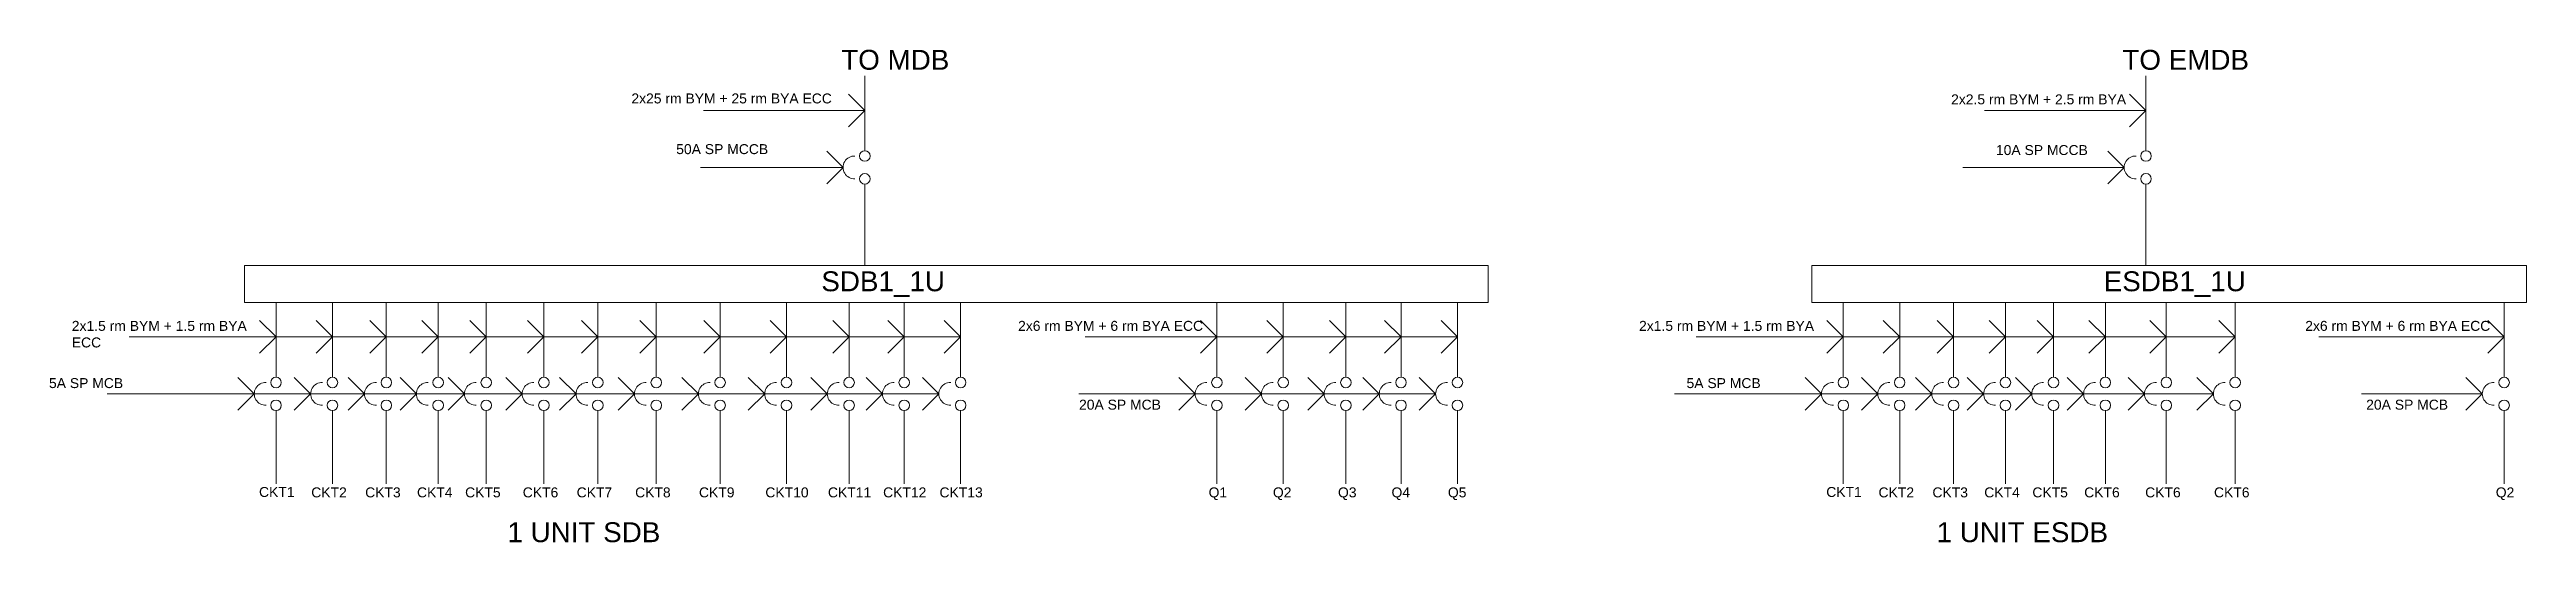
# Model space of a CAD drawing. Header units: inches. Extents: x 854 to 9021, y 140 to 10575.
# Drawn here: x 5940 to 8927, y 3094 to 3688 of the extents above; entities that cross this region are included whole.
import ezdxf

# ---------------------------------------------------------------- set-up
doc = ezdxf.new("R2010")
doc.units = ezdxf.units.IN
doc.header["$MEASUREMENT"] = 0
doc.layers.add('6.Circuits', color=255, linetype='Continuous', lineweight=15)
doc.styles.add('Text 1', font='arial.ttf', dxfattribs={"height": 6})

msp = doc.modelspace()

# ---------------------------------------------------------------- texts
at = {"layer": '6.Circuits', "attachment_point": 1, "style": 'Text 1'}
for s, width, heights, insert, char_height in [('TO {\\fArial Baltic|b0|i0|c186|p34;MDB}', 138.4182699, [68.84739], (6895, 3688), 24), ('{\\fArial Baltic|b0|i0|c186|p34;TO EMDB}', 164.9721584, [55.58215], (8439.74524, 3688), 24), ('{\\fArial Baltic|b0|i0|c186|p34;2x}2{\\fArial Baltic|b0|i0|c186|p34;5 rm BYM + }2{\\fArial Baltic|b0|i0|c186|p34;5 rm BYA} ECC', 234.9454297, [37.98024], (6642.0008, 3635.40467), 12), ('{\\fArial Baltic|b0|i0|c186|p34;2x2.5 rm BYM + 2.5 rm BYA}', 234.9454297, [37.98024], (8233.24881, 3634.29435), 12), ('5{\\fArial Baltic|b0|i0|c186|p34;0A SP MCCB}', 234.9454297, [37.98024], (6696.04329, 3574.3109), 12), ('1{\\fArial Baltic|b0|i0|c186|p34;0A SP MCCB}', 234.9454297, [37.98024], (8287.2913, 3573.20058), 12), ('{\\fArial Baltic|b0|i0|c186|p34;SDB1}_1U', 14.5, [0], (6871, 3421), 24), ('{\\fArial Baltic|b0|i0|c186|p34;ESDB1}_1U', 24, [0], (8417.24524, 3421), 24), ('{\\fArial Baltic|b0|i0|c186|p34;2x1.5 rm BYM + 1.5 rm BYA} ECC', 234.9454297, [37.98024], (5967.25, 3361.25), 12), ('{\\fArial Baltic|b0|i0|c186|p34;2x6 rm BYM + 6 rm BYA} ECC', 234.9454297, [37.98024], (7108.25, 3361.25), 12), ('2x1.5 rm BYM + 1.5 rm BYA', 234.9454297, [37.98024], (7856.99524, 3361.25), 12), ('{\\fArial Baltic|b0|i0|c186|p34;2x6 rm BYM + 6 rm BYA} ECC', 234.9454297, [37.98024], (8660.25, 3361.25), 12), ('5A SP MCB', 234.9454297, [37.98024], (5939.75, 3292.25), 12), ('5A SP MCB', 234.9454297, [37.98024], (7914.24524, 3292.25), 12), ('2{\\fArial Baltic|b0|i0|c186|p34;0A SP MCB}', 234.9454297, [37.98024], (7181.74524, 3266.25), 12), ('20{\\fArial Baltic|b0|i0|c186|p34;A SP MCB}', 234.9454297, [37.98024], (8733.74524, 3266.25), 12), ('{\\fArial Baltic|b0|i0|c186|p34;CKT1}', 14.5, [0], (6193, 3161), 12), ('{\\fArial Baltic|b0|i0|c186|p34;CKT}2', 14.5, [0], (6256, 3160.5), 12), ('{\\fArial Baltic|b0|i0|c186|p34;CKT}3', 14.5, [0], (6321, 3160.5), 12), ('{\\fArial Baltic|b0|i0|c186|p34;CKT}4', 14.5, [0], (6383.5, 3160.5), 12), ('{\\fArial Baltic|b0|i0|c186|p34;CKT}5', 14.5, [0], (6441.5, 3160.5), 12), ('{\\fArial Baltic|b0|i0|c186|p34;CKT}6', 14.5, [0], (6511, 3160.5), 12), ('{\\fArial Baltic|b0|i0|c186|p34;CKT}7', 21.2917635, [12.40928], (6576, 3160.5), 12), ('{\\fArial Baltic|b0|i0|c186|p34;CKT}8', 14.5, [0], (6646.5, 3160.5), 12), ('{\\fArial Baltic|b0|i0|c186|p34;CKT}9', 14.5, [0], (6723.5, 3160.5), 12), ('{\\fArial Baltic|b0|i0|c186|p34;CKT}10', 14.5, [0], (6803.5, 3160.5), 12), ('{\\fArial Baltic|b0|i0|c186|p34;CKT}11', 14.5, [0], (6879, 3160.5), 12), ('{\\fArial Baltic|b0|i0|c186|p34;CKT}12', 14.5, [0], (6945.5, 3160.5), 12), ('{\\fArial Baltic|b0|i0|c186|p34;CKT}13', 14.5, [0], (7013.5, 3160.5), 12), ('Q1', 14.5, [0], (7338, 3160.5), 12), ('{\\fArial Baltic|b0|i0|c186|p34;Q}2', 14.5, [0], (7415.5, 3160.5), 12), ('{\\fArial Baltic|b0|i0|c186|p34;Q}3', 14.5, [0], (7494, 3160.5), 12), ('{\\fArial Baltic|b0|i0|c186|p34;Q}4', 14.5, [0], (7558.5, 3160.5), 12), ('{\\fArial Baltic|b0|i0|c186|p34;Q}5', 14.5, [0], (7626.5, 3160.5), 12), ('{\\fArial Baltic|b0|i0|c186|p34;CKT1}', 14.5, [0], (8082.74524, 3161), 12), ('{\\fArial Baltic|b0|i0|c186|p34;CKT}2', 14.5, [0], (8145.74524, 3160.5), 12), ('{\\fArial Baltic|b0|i0|c186|p34;CKT}3', 14.5, [0], (8210.74524, 3160.5), 12), ('{\\fArial Baltic|b0|i0|c186|p34;CKT}4', 14.5, [0], (8273.24524, 3160.5), 12), ('{\\fArial Baltic|b0|i0|c186|p34;CKT}5', 14.5, [0], (8331.24524, 3160.5), 12), ('{\\fArial Baltic|b0|i0|c186|p34;CKT}6', 14.5, [0], (8393.74524, 3160.5), 12), ('{\\fArial Baltic|b0|i0|c186|p34;CKT}6', 14.5, [0], (8467.24524, 3160.5), 12), ('{\\fArial Baltic|b0|i0|c186|p34;CKT}6', 14.5, [0], (8550.24524, 3160.5), 12), ('{\\fArial Baltic|b0|i0|c186|p34;Q}2', 14.5, [0], (8890, 3160.5), 12), ('1 UNIT{\\fArial Baltic|b0|i0|c186|p34; SDB}', 331.0446353, [56.99717], (6492.5, 3118.5), 24), ('1 UNIT ESDB', 331.0446353, [56.99717], (8215.74524, 3118.5), 24)]:
    msp.add_mtext_dynamic_manual_height_columns(s, width=width, gutter_width=30, heights=heights, dxfattribs=dict(at, insert=insert, char_height=char_height))

# ---------------------------------------------------------------- linework, layer by layer
at = {"layer": '6.Circuits'}
for p, q in [((6923.5, 3573.5), (6923.5, 3656.5)), ((8468.24524, 3573.5), (8468.24524, 3656.5)), ((6923.5, 3615), (6728.75953, 3615)), ((6923.5, 3615), (6903.75476, 3634.74524)), ((6923.5, 3615), (6903.75476, 3595.25476)), ((8468.24524, 3615), (8273.50476, 3615)), ((8468.24524, 3615), (8448.5, 3634.74524)), ((8468.24524, 3615), (8448.5, 3595.25476)), ((6897.24047, 3546.25), (6877.49524, 3565.99524)), ((6923.5, 3566.36396), (6923.5, 3573.5)), ((8441.98571, 3546.25), (8422.24047, 3565.99524)), ((8468.24524, 3566.36396), (8468.24524, 3573.5)), ((6897.24047, 3546.25), (6725.1898, 3546.25)), ((6897.24047, 3546.25), (6877.49524, 3526.50476)), ((6923.5, 3526.13604), (6923.5, 3521)), ((8441.98571, 3546.25), (8247.24524, 3546.25)), ((8441.98571, 3546.25), (8422.24047, 3526.50476)), ((8468.24524, 3526.13604), (8468.24524, 3521)), ((6923.5, 3521), (6923.5, 3428)), ((8468.24524, 3521), (8468.24524, 3428)), ((6213.5, 3300.5), (6213.5, 3383.5)), ((6281.5, 3300.5), (6281.5, 3383.5)), ((6346.5, 3300.5), (6346.5, 3383.5)), ((6409, 3300.5), (6409, 3383.5)), ((6467, 3300.5), (6467, 3383.5)), ((6536.5, 3300.5), (6536.5, 3383.5)), ((6601.5, 3300.5), (6601.5, 3383.5)), ((6672, 3300.5), (6672, 3383.5)), ((6749, 3300.5), (6749, 3383.5)), ((6829, 3300.5), (6829, 3383.5)), ((6904.5, 3300.5), (6904.5, 3383.5)), ((6971, 3300.5), (6971, 3383.5)), ((7039, 3300.5), (7039, 3383.5)), ((7348, 3300.5), (7348, 3383.5)), ((7348, 3300.5), (7348, 3383.5)), ((7428, 3300.5), (7428, 3383.5)), ((7428, 3300.5), (7428, 3383.5)), ((7503.5, 3300.5), (7503.5, 3383.5)), ((7503.5, 3300.5), (7503.5, 3383.5)), ((7570, 3300.5), (7570, 3383.5)), ((7570, 3300.5), (7570, 3383.5)), ((7638, 3300.5), (7638, 3383.5)), ((7638, 3300.5), (7638, 3383.5)), ((8103.24524, 3300.5), (8103.24524, 3383.5)), ((8171.24524, 3300.5), (8171.24524, 3383.5)), ((8236.24524, 3300.5), (8236.24524, 3383.5)), ((8298.74524, 3300.5), (8298.74524, 3383.5)), ((8356.74524, 3300.5), (8356.74524, 3383.5)), ((8419.24524, 3300.5), (8419.24524, 3383.5)), ((8492.74524, 3300.5), (8492.74524, 3383.5)), ((8575.74524, 3300.5), (8575.74524, 3383.5)), ((8900, 3300.5), (8900, 3383.5)), ((8900, 3300.5), (8900, 3383.5)), ((6213.5, 3342), (6193.75476, 3361.74524)), ((6281.5, 3342), (6261.75476, 3361.74524)), ((6346.5, 3342), (6326.75476, 3361.74524)), ((6409, 3342), (6389.25476, 3361.74524)), ((6467, 3342), (6447.25476, 3361.74524)), ((6536.5, 3342), (6516.75476, 3361.74524)), ((6601.5, 3342), (6581.75476, 3361.74524)), ((6672, 3342), (6652.25476, 3361.74524)), ((6749, 3342), (6729.25476, 3361.74524)), ((6829, 3342), (6809.25476, 3361.74524)), ((6904.5, 3342), (6884.75476, 3361.74524)), ((6971, 3342), (6951.25476, 3361.74524)), ((7039, 3342), (7019.25476, 3361.74524)), ((7348, 3342), (7328.25476, 3361.74524)), ((7348, 3342), (7328.25476, 3361.74524)), ((7428, 3342), (7408.25476, 3361.74524)), ((7428, 3342), (7408.25476, 3361.74524)), ((7503.5, 3342), (7483.75476, 3361.74524)), ((7503.5, 3342), (7483.75476, 3361.74524)), ((7570, 3342), (7550.25476, 3361.74524)), ((7570, 3342), (7550.25476, 3361.74524)), ((7638, 3342), (7618.25476, 3361.74524)), ((7638, 3342), (7618.25476, 3361.74524)), ((8103.24524, 3342), (8083.5, 3361.74524)), ((8171.24524, 3342), (8151.5, 3361.74524)), ((8236.24524, 3342), (8216.5, 3361.74524)), ((8298.74524, 3342), (8279, 3361.74524)), ((8356.74524, 3342), (8337, 3361.74524)), ((8419.24524, 3342), (8399.5, 3361.74524)), ((8492.74524, 3342), (8473, 3361.74524)), ((8575.74524, 3342), (8556, 3361.74524)), ((8900, 3342), (8880.25476, 3361.74524)), ((8900, 3342), (8880.25476, 3361.74524)), ((6213.5, 3342), (6036.25953, 3342)), ((6213.5, 3342), (6193.75476, 3322.25476)), ((7039, 3342), (6213.5, 3342)), ((6281.5, 3342), (6261.75476, 3322.25476)), ((6346.5, 3342), (6326.75476, 3322.25476)), ((6409, 3342), (6389.25476, 3322.25476)), ((6467, 3342), (6447.25476, 3322.25476)), ((6536.5, 3342), (6516.75476, 3322.25476)), ((6601.5, 3342), (6581.75476, 3322.25476)), ((6672, 3342), (6652.25476, 3322.25476)), ((6749, 3342), (6729.25476, 3322.25476)), ((6829, 3342), (6809.25476, 3322.25476)), ((6904.5, 3342), (6884.75476, 3322.25476)), ((6971, 3342), (6951.25476, 3322.25476)), ((7039, 3342), (7019.25476, 3322.25476)), ((7638, 3342), (7189, 3342)), ((7348, 3342), (7328.25476, 3322.25476)), ((7348, 3342), (7328.25476, 3322.25476)), ((7428, 3342), (7408.25476, 3322.25476)), ((7428, 3342), (7408.25476, 3322.25476)), ((7503.5, 3342), (7483.75476, 3322.25476)), ((7503.5, 3342), (7483.75476, 3322.25476)), ((7570, 3342), (7550.25476, 3322.25476)), ((7570, 3342), (7550.25476, 3322.25476)), ((7638, 3342), (7618.25476, 3322.25476)), ((7638, 3342), (7618.25476, 3322.25476)), ((8103.24524, 3342), (7926.00476, 3342)), ((8103.24524, 3342), (8083.5, 3322.25476)), ((8575.74524, 3342), (8103.24524, 3342)), ((8171.24524, 3342), (8151.5, 3322.25476)), ((8236.24524, 3342), (8216.5, 3322.25476)), ((8298.74524, 3342), (8279, 3322.25476)), ((8356.74524, 3342), (8337, 3322.25476)), ((8419.24524, 3342), (8399.5, 3322.25476)), ((8492.74524, 3342), (8473, 3322.25476)), ((8575.74524, 3342), (8556, 3322.25476)), ((8900, 3342), (8676.5, 3342)), ((8900, 3342), (8880.25476, 3322.25476)), ((8900, 3342), (8880.25476, 3322.25476)), ((6187.24047, 3273.25), (6167.49524, 3292.99524)), ((6213.5, 3293.36396), (6213.5, 3300.5)), ((6255.24047, 3273.25), (6235.49524, 3292.99524)), ((6281.5, 3293.36396), (6281.5, 3300.5)), ((6320.24047, 3273.25), (6300.49524, 3292.99524)), ((6346.5, 3293.36396), (6346.5, 3300.5)), ((6382.74047, 3273.25), (6362.99524, 3292.99524)), ((6409, 3293.36396), (6409, 3300.5)), ((6440.74047, 3273.25), (6420.99524, 3292.99524)), ((6467, 3293.36396), (6467, 3300.5)), ((6510.24047, 3273.25), (6490.49524, 3292.99524)), ((6536.5, 3293.36396), (6536.5, 3300.5)), ((6575.24047, 3273.25), (6555.49524, 3292.99524)), ((6601.5, 3293.36396), (6601.5, 3300.5)), ((6645.74047, 3273.25), (6625.99524, 3292.99524)), ((6672, 3293.36396), (6672, 3300.5)), ((6722.74047, 3273.25), (6702.99524, 3292.99524)), ((6749, 3293.36396), (6749, 3300.5)), ((6802.74047, 3273.25), (6782.99524, 3292.99524)), ((6829, 3293.36396), (6829, 3300.5)), ((6878.24047, 3273.25), (6858.49524, 3292.99524)), ((6904.5, 3293.36396), (6904.5, 3300.5)), ((6944.74047, 3273.25), (6924.99524, 3292.99524)), ((6971, 3293.36396), (6971, 3300.5)), ((7012.74047, 3273.25), (6992.99524, 3292.99524)), ((7039, 3293.36396), (7039, 3300.5)), ((7321.74047, 3273.25), (7301.99524, 3292.99524)), ((7348, 3293.36396), (7348, 3300.5)), ((7348, 3293.36396), (7348, 3300.5)), ((7401.74047, 3273.25), (7381.99524, 3292.99524)), ((7428, 3293.36396), (7428, 3300.5)), ((7428, 3293.36396), (7428, 3300.5)), ((7477.24047, 3273.25), (7457.49524, 3292.99524)), ((7503.5, 3293.36396), (7503.5, 3300.5)), ((7503.5, 3293.36396), (7503.5, 3300.5)), ((7543.74047, 3273.25), (7523.99524, 3292.99524)), ((7570, 3293.36396), (7570, 3300.5)), ((7570, 3293.36396), (7570, 3300.5)), ((7611.74047, 3273.25), (7591.99524, 3292.99524)), ((7638, 3293.36396), (7638, 3300.5)), ((7638, 3293.36396), (7638, 3300.5)), ((8076.98571, 3273.25), (8057.24047, 3292.99524)), ((8103.24524, 3293.36396), (8103.24524, 3300.5)), ((8144.98571, 3273.25), (8125.24047, 3292.99524)), ((8171.24524, 3293.36396), (8171.24524, 3300.5)), ((8209.98571, 3273.25), (8190.24047, 3292.99524)), ((8236.24524, 3293.36396), (8236.24524, 3300.5)), ((8272.48571, 3273.25), (8252.74047, 3292.99524)), ((8298.74524, 3293.36396), (8298.74524, 3300.5)), ((8330.48571, 3273.25), (8310.74047, 3292.99524)), ((8356.74524, 3293.36396), (8356.74524, 3300.5)), ((8392.98571, 3273.25), (8373.24047, 3292.99524)), ((8419.24524, 3293.36396), (8419.24524, 3300.5)), ((8466.48571, 3273.25), (8446.74047, 3292.99524)), ((8492.74524, 3293.36396), (8492.74524, 3300.5)), ((8549.48571, 3273.25), (8529.74047, 3292.99524)), ((8575.74524, 3293.36396), (8575.74524, 3300.5)), ((8873.74047, 3273.25), (8853.99524, 3292.99524)), ((8900, 3293.36396), (8900, 3300.5)), ((8900, 3293.36396), (8900, 3300.5)), ((6187.24047, 3273.25), (6010, 3273.25)), ((6187.24047, 3273.25), (6167.49524, 3253.50476)), ((7012.74047, 3273.25), (6187.24047, 3273.25)), ((6255.24047, 3273.25), (6235.49524, 3253.50476)), ((6320.24047, 3273.25), (6300.49524, 3253.50476)), ((6382.74047, 3273.25), (6362.99524, 3253.50476)), ((6440.74047, 3273.25), (6420.99524, 3253.50476)), ((6510.24047, 3273.25), (6490.49524, 3253.50476)), ((6575.24047, 3273.25), (6555.49524, 3253.50476)), ((6645.74047, 3273.25), (6625.99524, 3253.50476)), ((6722.74047, 3273.25), (6702.99524, 3253.50476)), ((6802.74047, 3273.25), (6782.99524, 3253.50476)), ((6878.24047, 3273.25), (6858.49524, 3253.50476)), ((6944.74047, 3273.25), (6924.99524, 3253.50476)), ((7012.74047, 3273.25), (6992.99524, 3253.50476)), ((7611.74047, 3273.25), (7181.5, 3273.25)), ((7321.74047, 3273.25), (7301.99524, 3253.50476)), ((7401.74047, 3273.25), (7381.99524, 3253.50476)), ((7477.24047, 3273.25), (7457.49524, 3253.50476)), ((7543.74047, 3273.25), (7523.99524, 3253.50476)), ((7611.74047, 3273.25), (7591.99524, 3253.50476)), ((8076.98571, 3273.25), (7899.74524, 3273.25)), ((8076.98571, 3273.25), (8057.24047, 3253.50476)), ((8549.48571, 3273.25), (8076.98571, 3273.25)), ((8144.98571, 3273.25), (8125.24047, 3253.50476)), ((8209.98571, 3273.25), (8190.24047, 3253.50476)), ((8272.48571, 3273.25), (8252.74047, 3253.50476)), ((8330.48571, 3273.25), (8310.74047, 3253.50476)), ((8392.98571, 3273.25), (8373.24047, 3253.50476)), ((8466.48571, 3273.25), (8446.74047, 3253.50476)), ((8549.48571, 3273.25), (8529.74047, 3253.50476)), ((8873.74047, 3273.25), (8728, 3273.25)), ((8873.74047, 3273.25), (8853.99524, 3253.50476)), ((6213.5, 3253.13604), (6213.5, 3248)), ((6213.5, 3165), (6213.5, 3248)), ((6281.5, 3253.13604), (6281.5, 3248)), ((6281.5, 3165), (6281.5, 3248)), ((6346.5, 3253.13604), (6346.5, 3248)), ((6346.5, 3165), (6346.5, 3248)), ((6409, 3253.13604), (6409, 3248)), ((6409, 3165), (6409, 3248)), ((6467, 3253.13604), (6467, 3248)), ((6467, 3165), (6467, 3248)), ((6536.5, 3253.13604), (6536.5, 3248)), ((6536.5, 3165), (6536.5, 3248)), ((6601.5, 3253.13604), (6601.5, 3248)), ((6601.5, 3165), (6601.5, 3248)), ((6672, 3253.13604), (6672, 3248)), ((6672, 3165), (6672, 3248)), ((6749, 3253.13604), (6749, 3248)), ((6749, 3165), (6749, 3248)), ((6829, 3253.13604), (6829, 3248)), ((6829, 3165), (6829, 3248)), ((6904.5, 3253.13604), (6904.5, 3248)), ((6904.5, 3165), (6904.5, 3248)), ((6971, 3253.13604), (6971, 3248)), ((6971, 3165), (6971, 3248)), ((7039, 3253.13604), (7039, 3248)), ((7039, 3165), (7039, 3248)), ((7348, 3253.13604), (7348, 3248)), ((7348, 3253.13604), (7348, 3248)), ((7348, 3165), (7348, 3248)), ((7348, 3165), (7348, 3248)), ((7428, 3253.13604), (7428, 3248)), ((7428, 3253.13604), (7428, 3248)), ((7428, 3165), (7428, 3248)), ((7428, 3165), (7428, 3248)), ((7503.5, 3253.13604), (7503.5, 3248)), ((7503.5, 3253.13604), (7503.5, 3248)), ((7503.5, 3165), (7503.5, 3248)), ((7503.5, 3165), (7503.5, 3248)), ((7570, 3253.13604), (7570, 3248)), ((7570, 3253.13604), (7570, 3248)), ((7570, 3165), (7570, 3248)), ((7570, 3165), (7570, 3248)), ((7638, 3253.13604), (7638, 3248)), ((7638, 3253.13604), (7638, 3248)), ((7638, 3165), (7638, 3248)), ((7638, 3165), (7638, 3248)), ((8103.24524, 3253.13604), (8103.24524, 3248)), ((8103.24524, 3165), (8103.24524, 3248)), ((8171.24524, 3253.13604), (8171.24524, 3248)), ((8171.24524, 3165), (8171.24524, 3248)), ((8236.24524, 3253.13604), (8236.24524, 3248)), ((8236.24524, 3165), (8236.24524, 3248)), ((8298.74524, 3253.13604), (8298.74524, 3248)), ((8298.74524, 3165), (8298.74524, 3248)), ((8356.74524, 3253.13604), (8356.74524, 3248)), ((8356.74524, 3165), (8356.74524, 3248)), ((8419.24524, 3253.13604), (8419.24524, 3248)), ((8419.24524, 3165), (8419.24524, 3248)), ((8492.74524, 3253.13604), (8492.74524, 3248)), ((8492.74524, 3165), (8492.74524, 3248)), ((8575.74524, 3253.13604), (8575.74524, 3248)), ((8575.74524, 3165), (8575.74524, 3248)), ((8900, 3253.13604), (8900, 3248)), ((8900, 3253.13604), (8900, 3248)), ((8900, 3165), (8900, 3248)), ((8900, 3165), (8900, 3248))]:
    msp.add_line(p, q, dxfattribs=at)
for points in [[(6175.5, 3428), (7675, 3428), (7675, 3383.5), (6175.5, 3383.5)], [(8065.24524, 3428), (8927, 3428), (8927, 3383.5), (8065.24524, 3383.5)]]:
    msp.add_lwpolyline(points, close=True, dxfattribs=at)
for centre in [(6923.5, 3560), (8468.24524, 3560), (6923.5, 3532.5), (8468.24524, 3532.5), (6213.5, 3287), (6281.5, 3287), (6346.5, 3287), (6409, 3287), (6467, 3287), (6536.5, 3287), (6601.5, 3287), (6672, 3287), (6749, 3287), (6829, 3287), (6904.5, 3287), (6971, 3287), (7039, 3287), (7348, 3287), (7348, 3287), (7428, 3287), (7428, 3287), (7503.5, 3287), (7503.5, 3287), (7570, 3287), (7570, 3287), (7638, 3287), (7638, 3287), (8103.24524, 3287), (8171.24524, 3287), (8236.24524, 3287), (8298.74524, 3287), (8356.74524, 3287), (8419.24524, 3287), (8492.74524, 3287), (8575.74524, 3287), (8900, 3287), (8900, 3287), (6213.5, 3259.5), (6281.5, 3259.5), (6346.5, 3259.5), (6409, 3259.5), (6467, 3259.5), (6536.5, 3259.5), (6601.5, 3259.5), (6672, 3259.5), (6749, 3259.5), (6829, 3259.5), (6904.5, 3259.5), (6971, 3259.5), (7039, 3259.5), (7348, 3259.5), (7348, 3259.5), (7428, 3259.5), (7428, 3259.5), (7503.5, 3259.5), (7503.5, 3259.5), (7570, 3259.5), (7570, 3259.5), (7638, 3259.5), (7638, 3259.5), (8103.24524, 3259.5), (8171.24524, 3259.5), (8236.24524, 3259.5), (8298.74524, 3259.5), (8356.74524, 3259.5), (8419.24524, 3259.5), (8492.74524, 3259.5), (8575.74524, 3259.5), (8900, 3259.5), (8900, 3259.5)]:
    msp.add_circle(centre, 6.36396, dxfattribs=at)
for centre in [(6911, 3546.25), (8455.74524, 3546.25), (6201, 3273.25), (6269, 3273.25), (6334, 3273.25), (6396.5, 3273.25), (6454.5, 3273.25), (6524, 3273.25), (6589, 3273.25), (6659.5, 3273.25), (6736.5, 3273.25), (6816.5, 3273.25), (6892, 3273.25), (6958.5, 3273.25), (7026.5, 3273.25), (7335.5, 3273.25), (7335.5, 3273.25), (7415.5, 3273.25), (7415.5, 3273.25), (7491, 3273.25), (7491, 3273.25), (7557.5, 3273.25), (7557.5, 3273.25), (7625.5, 3273.25), (7625.5, 3273.25), (8090.74524, 3273.25), (8158.74524, 3273.25), (8223.74524, 3273.25), (8286.24524, 3273.25), (8344.24524, 3273.25), (8406.74524, 3273.25), (8480.24524, 3273.25), (8563.24524, 3273.25), (8887.5, 3273.25), (8887.5, 3273.25)]:
    msp.add_arc(centre, 13.75953, 87.86789506, 272.13210494, dxfattribs=at)

msp.set_redraw_order([(e.dxf.handle, doc.entitydb.next_handle()) for e in msp.query("TEXT MTEXT ATTDEF DIMENSION ARC_DIMENSION")])  # texts and dimensions are drawn at this point

doc.saveas('drawing.dxf')
